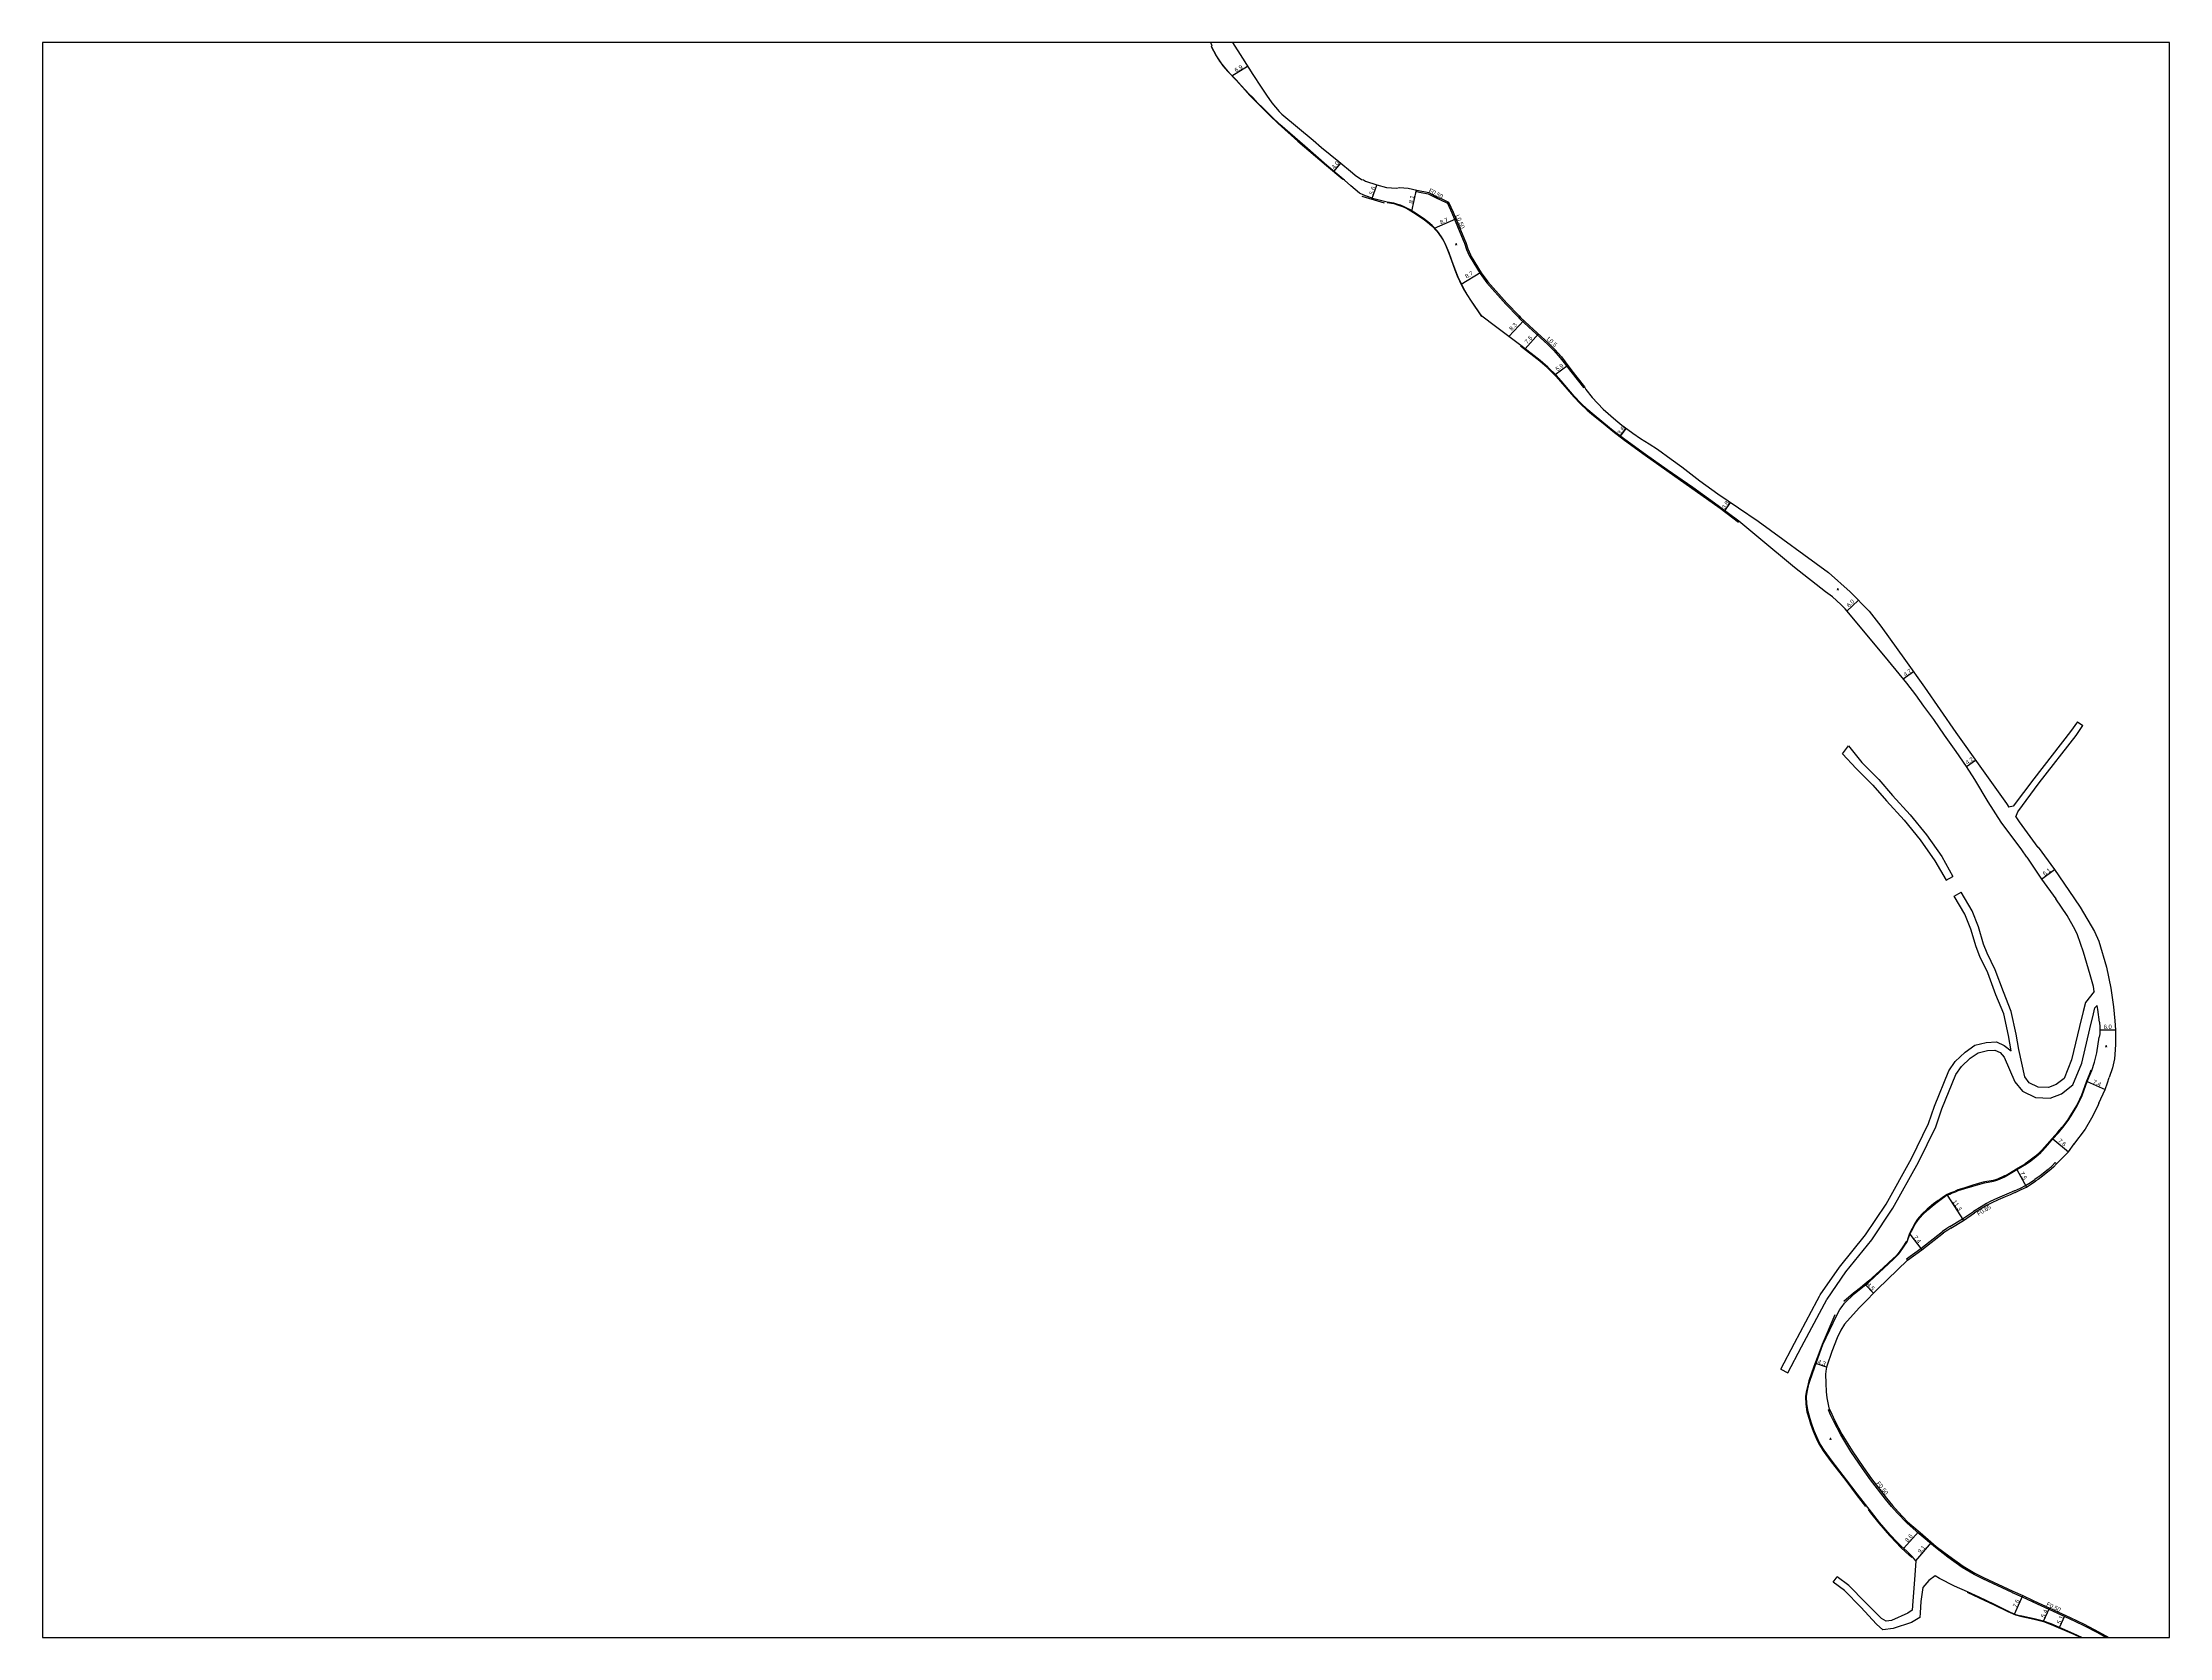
# Model space of a CAD drawing. Header units: metres. Extents: x -14400 to -12000, y -90000 to -87000.
# Drawn here: x -13600 to -12800, y -88800 to -88200 of the extents above; entities that cross this region are included whole.
import ezdxf

# ---------------------------------------------------------------- set-up
doc = ezdxf.new("R2010")
doc.units = ezdxf.units.M
doc.header["$LTSCALE"] = 2.5
for name, color, linetype in [('側溝・桝', 7, 'Continuous'), ('図郭', 7, 'Continuous'), ('幅員', 7, 'Continuous'), ('歩道・分離帯・安全施設', 7, 'Continuous'), ('舗装', 7, 'Continuous'), ('道路', 7, 'Continuous')]:
    doc.layers.add(name, color=color, linetype=linetype)
doc.styles.get("Standard").update_dxf_attribs({"font": ''})
doc.styles.add('YOKO_DECO', font='txt.shx', dxfattribs={"bigfont": 'extfont.shx'})
doc.styles.get('Standard').set_extended_font_data('@MS PGothic')

msp = doc.modelspace()

# ---------------------------------------------------------------- linework, layer by layer
at = {"layer": '側溝・桝'}
for points in [[(-13083.08, -88255.48), (-13083.18, -88256.03), (-13081.46, -88256.37), (-13078.8, -88256.94), (-13075.34, -88258.72), (-13074.38, -88259.04), (-13071.53, -88260.49)], [(-13071.13, -88260.11), (-13071.53, -88260.49), (-13069.95, -88264.07), (-13065.63, -88274.3), (-13065.15, -88275.46), (-13064.37, -88277.83), (-13063.34, -88280.11), (-13063.08, -88280.74), (-13059.31, -88286.9), (-13056.73, -88290.41), (-13049.56, -88298.4), (-13044.99, -88303.19), (-13044.43, -88303.76), (-13041.03, -88306.95), (-13033.81, -88313.57), (-13031.57, -88315.89), (-13029.13, -88318.59), (-13027.66, -88320.47), (-13025.21, -88323.79), (-13020.39, -88329.81), (-13019.97, -88329.48)], [(-12842.47, -88621.82), (-12842.93, -88621.37), (-12844.11, -88622.56), (-12845.66, -88623.95), (-12848.66, -88626.36), (-12849.7, -88627.13), (-12850.61, -88627.73)], [(-12858.26, -88631.97), (-12859.13, -88632.38), (-12860.24, -88632.9), (-12862, -88633.66), (-12864.64, -88634.78), (-12867.4, -88636.03), (-12868.83, -88636.79), (-12870.81, -88637.94), (-12873.67, -88639.74)], [(-12858.26, -88631.97), (-12856.04, -88630.92), (-12854.11, -88629.99), (-12852.26, -88628.86), (-12850.61, -88627.73)], [(-12882.59, -88645.44), (-12877.84, -88642.57), (-12873.67, -88639.74)], [(-12898.87, -88657.54), (-12893.56, -88653.69), (-12885.35, -88647.3)], [(-12882.59, -88645.44), (-12883.72, -88646.19), (-12885.33, -88647.29), (-12885.35, -88647.3)], [(-12898.87, -88657.54), (-12898.49, -88658.07)], [(-12859.13, -88783.1), (-12859.13, -88783.1), (-12870.18, -88777.94), (-12873.43, -88776.29), (-12877.93, -88773.64), (-12883.35, -88769.76), (-12888.02, -88766.13), (-12894.13, -88760.97), (-12898.84, -88756.83), (-12902.45, -88753.15), (-12904.57, -88750.7), (-12906.83, -88747.94), (-12912.44, -88740.64), (-12915.49, -88736.42), (-12919.81, -88730.03), (-12923.66, -88723.72), (-12926.28, -88718.8), (-12927.54, -88716.22), (-12928.27, -88714.31), (-12927.81, -88714.06)], [(-12859.13, -88783.1), (-12855.43, -88784.74), (-12851.7, -88786.48)], [(-12823.93, -88800), (-12826.98, -88798.31), (-12832.35, -88795.45), (-12837.61, -88792.98), (-12851.29, -88786.67), (-12851.69, -88786.48)]]:
    msp.add_lwpolyline(points, dxfattribs=at)
at = {"layer": '図郭'}
msp.add_lwpolyline([(-13600, -88800), (-12800, -88800), (-12800, -88200), (-13600, -88200)], close=True, dxfattribs=at)
at = {"layer": '幅員'}
for points in [[(-13152.65, -88212.48), (-13146.83, -88208.84)], [(-13114.25, -88248.49), (-13111.67, -88245.39)], [(-13099.95, -88258.93), (-13098.14, -88253.6)], [(-13084.95, -88263.38), (-13083.23, -88255.44)], [(-13076.45, -88269.79), (-13068.4, -88266.38)], [(-13066.46, -88290.9), (-13059.03, -88286.35)], [(-13048.5, -88310.57), (-13042.83, -88304.54)], [(-13042.4, -88315.18), (-13037.32, -88309.64)], [(-13031.06, -88324.85), (-13026.35, -88321.36)], [(-13006.47, -88348.12), (-13004.3, -88345.23)], [(-12967.23, -88376.17), (-12965.09, -88373.01)], [(-12921.29, -88413.87), (-12917.01, -88409.73)], [(-12900.12, -88439.41), (-12896.26, -88436.66)], [(-12876.39, -88472.37), (-12872.95, -88469.93)], [(-12848.1, -88514.76), (-12843.2, -88511.13)], [(-12826.24, -88571.41), (-12820.24, -88571.41)], [(-12830.9, -88590.83), (-12824.13, -88593.82)], [(-12843.84, -88612.45), (-12837.99, -88617.31)], [(-12857.4, -88623.99), (-12853.8, -88630.56)], [(-12883.67, -88633.66), (-12877.49, -88643.12)], [(-12897.62, -88648.29), (-12893.08, -88654.14)], [(-12914.39, -88667.29), (-12911.26, -88670.52)], [(-12928.96, -88698.34), (-12932.98, -88696.88)], [(-12899.98, -88766.52), (-12894.33, -88760.09)], [(-12895.35, -88771.2), (-12889.46, -88764.22)], [(-12858.28, -88791.21), (-12855.21, -88784.26)], [(-12847.35, -88793.9), (-12845.07, -88788.96)], [(-12841.33, -88796.26), (-12839.2, -88791.67)]]:
    msp.add_lwpolyline(points, dxfattribs=at)
at = {"layer": '歩道・分離帯・安全施設'}
for points in [[(-13160.39, -88201.52), (-13158.52, -88205.04), (-13157.33, -88207), (-13155.97, -88208.81), (-13154.19, -88210.85), (-13151.08, -88214.14), (-13147.64, -88217.93), (-13146.01, -88219.78), (-13143.66, -88222.13), (-13138.53, -88227.35), (-13135.3, -88230.51), (-13127.81, -88237.1), (-13117.05, -88246.28), (-13110.91, -88251.43)], [(-13103.76, -88257.76), (-13095.33, -88260.34)], [(-13094.24, -88260.2), (-13091.78, -88260.6), (-13090.32, -88261.02), (-13089.22, -88261.39), (-13087.88, -88261.92), (-13085.98, -88262.94), (-13084.28, -88263.95), (-13080.68, -88266.3), (-13079.06, -88267.55), (-13077.46, -88268.97), (-13075.41, -88271.06), (-13073.93, -88273.16), (-13073.17, -88274.4), (-13072.42, -88275.89), (-13071.76, -88277.42), (-13071.03, -88279.22), (-13070.06, -88281.99), (-13068.84, -88285.48), (-13067.69, -88288.34), (-13067.1, -88289.64), (-13065.66, -88292.5), (-13064.27, -88294.85), (-13062.68, -88297.34), (-13058.76, -88303.02)], [(-13044.12, -88314.15), (-13036.8, -88319.76), (-13034.09, -88322.17)], [(-13033.88, -88322.35), (-13030.79, -88325.49), (-13029.05, -88327.48), (-13024.04, -88333.23), (-13021.53, -88335.88), (-13019.03, -88338.27), (-13017.27, -88339.8), (-13013.66, -88342.74), (-13009.39, -88346.21), (-13005.02, -88349.56), (-12997.24, -88355.2), (-12989.11, -88360.94), (-12975.34, -88370.6), (-12968.94, -88375.19), (-12962.14, -88380.44)], [(-12829.52, -88586.61), (-12830.18, -88588.4), (-12831.18, -88590.72), (-12833.06, -88595.96)], [(-12833.06, -88595.96), (-12833.8, -88597.62), (-12834.97, -88599.82), (-12837.18, -88603.56), (-12838.4, -88605.38), (-12840.31, -88608.02)], [(-12848, -88616.73), (-12845.97, -88614.48), (-12844.06, -88612.26), (-12841.99, -88609.96), (-12840.31, -88608.02)], [(-12861.85, -88626.28), (-12857.56, -88623.73), (-12854.27, -88621.77)], [(-12847.99, -88616.71), (-12848.62, -88617.33), (-12850.4, -88618.89), (-12852.87, -88620.82), (-12854.27, -88621.77)], [(-12869.65, -88628.64), (-12874.01, -88629.91), (-12877.02, -88630.81), (-12879.54, -88631.6), (-12880.63, -88632.06)], [(-12861.85, -88626.28), (-12862.07, -88626.4), (-12864.66, -88627.62), (-12865.4, -88627.86), (-12866.25, -88628.05), (-12869.41, -88628.61)], [(-12887, -88635.61), (-12888.71, -88636.83), (-12891.1, -88638.85), (-12893.13, -88640.81), (-12894.74, -88642.65), (-12895.9, -88644.42), (-12896.82, -88646.1), (-12897.79, -88648.05), (-12898.58, -88650.3)], [(-12887, -88635.61), (-12885.51, -88634.53), (-12884.6, -88633.9), (-12883.82, -88633.4), (-12882.76, -88632.91), (-12882.05, -88632.63), (-12880.63, -88632.06)], [(-12898.92, -88650.97), (-12900.23, -88653.07), (-12901.36, -88654.67), (-12902.07, -88655.54), (-12902.85, -88656.38), (-12903.98, -88657.49), (-12907.59, -88660.83), (-12913.02, -88665.87), (-12914.58, -88667.05), (-12916.27, -88668.43), (-12918.85, -88670.44), (-12922.52, -88673.59)], [(-12925.83, -88678.67), (-12930.58, -88689.73), (-12931.94, -88693.13), (-12933.73, -88698.07), (-12935.61, -88703.44), (-12935.94, -88704.59), (-12936.7, -88707.71), (-12936.87, -88709.31), (-12936.78, -88712.2), (-12936.35, -88715.07), (-12935.57, -88717.89), (-12935.03, -88719.57), (-12934.06, -88722.38), (-12932.52, -88725.89), (-12931.65, -88727.56), (-12930.19, -88729.81), (-12927.21, -88733.93), (-12921.74, -88741.01), (-12917.82, -88746.19), (-12914.28, -88750.72)], [(-12913.38, -88751.89), (-12912.43, -88753.1), (-12909.35, -88756.96), (-12905.3, -88761.7), (-12902.72, -88764.46), (-12901.15, -88765.98), (-12899.11, -88767.89), (-12896.88, -88769.92)], [(-12876.08, -88782.95), (-12871.61, -88785.04), (-12865.93, -88787.75), (-12860.85, -88790.21), (-12857.96, -88791.54), (-12855.59, -88792.16), (-12850.89, -88793.12), (-12847.39, -88794.04), (-12844.5, -88795.06), (-12836.01, -88798.73), (-12833.28, -88800)]]:
    msp.add_lwpolyline(points, dxfattribs=at)
at = {"layer": '道路'}
for points in [[(-12853.64, -88506.49), (-12855.59, -88503.76), (-12863.26, -88493.29), (-12868.19, -88485.59), (-12873.21, -88477.28), (-12876.39, -88472.37), (-12880.21, -88466.73), (-12884.58, -88460.52), (-12888.67, -88454.72), (-12892.35, -88449.69), (-12895.43, -88445.39), (-12898.79, -88441.04), (-12905.64, -88432.63), (-12910.63, -88426.7), (-12921.97, -88413.06), (-12923.6, -88411.38), (-12926.7, -88408.57), (-12929.33, -88406.62), (-12941.08, -88397.48), (-12954.4, -88386.35), (-12962, -88380.06), (-12969.7, -88374.33), (-12979.29, -88367.45), (-12988.95, -88360.7), (-12997.1, -88354.98), (-13004.84, -88349.37), (-13009.21, -88346.02), (-13013.47, -88342.55), (-13017.08, -88339.61), (-13018.85, -88338.08), (-13021.34, -88335.69), (-13023.85, -88333.04), (-13028.86, -88327.29), (-13030.6, -88325.3), (-13033.82, -88322.14), (-13036.66, -88319.58), (-13043.98, -88313.97), (-13053.45, -88306.85), (-13058.64, -88302.93), (-13062.55, -88297.25), (-13064.14, -88294.77), (-13065.53, -88292.43), (-13066.96, -88289.58), (-13067.55, -88288.28), (-13068.7, -88285.43), (-13069.92, -88281.94), (-13070.89, -88279.17), (-13071.63, -88277.36), (-13072.29, -88275.83), (-13073.04, -88274.33), (-13073.8, -88273.08), (-13075.29, -88270.97), (-13077.36, -88268.86), (-13078.97, -88267.43), (-13080.6, -88266.18), (-13084.2, -88263.82), (-13085.9, -88262.81), (-13087.82, -88261.79), (-13089.17, -88261.24), (-13090.28, -88260.88), (-13091.74, -88260.45), (-13094.21, -88260.05), (-13097.22, -88259.35), (-13098.27, -88259.09), (-13099.2, -88258.78), (-13103.06, -88257.41), (-13104.65, -88256.61), (-13107.86, -88253.94), (-13110.35, -88251.74), (-13110.83, -88251.34), (-13116.98, -88246.21), (-13125.22, -88239.03), (-13134.6, -88230.84), (-13137.67, -88227.9), (-13141.27, -88224.33), (-13142.84, -88222.77), (-13144.82, -88220.73), (-13146.29, -88219.29), (-13147.52, -88217.88), (-13149.16, -88216.13), (-13151.07, -88214.03), (-13152.99, -88211.98), (-13154.12, -88210.78), (-13155.89, -88208.75), (-13157.24, -88206.94), (-13158.43, -88204.99), (-13160.3, -88201.47), (-13160.08, -88201.4), (-13160.57, -88200)], [(-13152.37, -88200), (-13148.71, -88205.83), (-13144.83, -88212.04), (-13141.61, -88216.74), (-13140.41, -88218.64), (-13139.63, -88219.84), (-13137.57, -88222.7), (-13134.81, -88225.89), (-13133.82, -88226.97), (-13122.1, -88236.79), (-13118.96, -88239.45), (-13112.38, -88244.8), (-13107.25, -88249.06), (-13106.26, -88249.9), (-13103.95, -88251.48), (-13103.2, -88251.7), (-13102.4, -88252.15), (-13098.16, -88253.59), (-13094.52, -88254.48), (-13090.76, -88254.75), (-13089.64, -88254.58), (-13086.35, -88254.77), (-13083.08, -88255.48), (-13078.62, -88256.44), (-13075.14, -88258.24), (-13074.18, -88258.55), (-13071.13, -88260.11), (-13069.46, -88263.86), (-13065.14, -88274.09), (-13064.66, -88275.27), (-13063.87, -88277.64), (-13062.86, -88279.91), (-13062.61, -88280.5), (-13058.87, -88286.6), (-13056.32, -88290.08), (-13049.18, -88298.05), (-13044.62, -88302.82), (-13044.06, -88303.38), (-13040.67, -88306.57), (-13033.45, -88313.19), (-13031.19, -88315.53), (-13028.73, -88318.26), (-13027.25, -88320.15), (-13024.79, -88323.47), (-13019.97, -88329.48), (-13019.55, -88330.58), (-13017.17, -88333.54), (-13012.95, -88337.91), (-13008.21, -88342.11), (-13005.99, -88343.96), (-13003.77, -88345.63), (-13001.85, -88347), (-12999.01, -88348.96), (-12995.66, -88350.99), (-12992.52, -88352.98), (-12987.42, -88356.69), (-12983.35, -88359.67), (-12976.66, -88364.85), (-12969.92, -88369.75), (-12962.15, -88375), (-12954.69, -88380.01), (-12928.23, -88399.4), (-12920.04, -88406.6), (-12912.98, -88413.9), (-12908.6, -88419.53), (-12899.25, -88432.47), (-12892.13, -88442.45), (-12880.29, -88459.62), (-12871.36, -88472.18), (-12861.32, -88486.31), (-12860.38, -88487.63)], [(-12834.59, -88455.53), (-12837.17, -88459.23), (-12851.01, -88477.03), (-12858.73, -88487.21), (-12860.38, -88487.63)], [(-12834.59, -88455.53), (-12832.54, -88456.96)], [(-12857.76, -88491.34), (-12857.09, -88489.46), (-12849.01, -88478.54), (-12835.15, -88460.71), (-12832.54, -88456.96)], [(-12923.04, -88467.59), (-12920.76, -88464.63)], [(-12923.04, -88467.59), (-12917.83, -88473.14), (-12911.55, -88479.31), (-12906.48, -88485.23), (-12899.82, -88492.54), (-12893.79, -88499.91), (-12888.21, -88507.8), (-12884.03, -88515.17)], [(-12920.76, -88464.63), (-12915.72, -88470.88), (-12909.35, -88477.26), (-12904.22, -88483.24), (-12897.54, -88490.58), (-12891.4, -88498.1), (-12885.68, -88506.19), (-12881.42, -88513.69)], [(-12857.76, -88491.34), (-12856.51, -88493.11), (-12849.48, -88502.78)], [(-12849.42, -88502.74), (-12843.18, -88511.14), (-12837.91, -88518.94)], [(-12853.64, -88506.49), (-12848.1, -88514.76), (-12842.73, -88522.1)], [(-12884.03, -88515.17), (-12881.42, -88513.69)], [(-12880.92, -88521.08), (-12878.33, -88519.57)], [(-12828.26, -88556.96), (-12831.62, -88561.16), (-12832.52, -88564.46), (-12833.79, -88570.11), (-12836.79, -88582.69), (-12839.66, -88589.67), (-12842.58, -88592.02), (-12845.5, -88593.09), (-12849.38, -88592.96), (-12852.74, -88591.31), (-12854.45, -88589.15), (-12856.63, -88578.77), (-12857.65, -88572.99), (-12859.49, -88564.56), (-12862.48, -88557.12), (-12865.56, -88548.82), (-12868.6, -88542.57), (-12869.91, -88539.17), (-12871.88, -88532.62), (-12874.22, -88526.64), (-12878.33, -88519.57)], [(-12837.91, -88518.94), (-12833.59, -88525.21), (-12828.22, -88534.44), (-12826.58, -88538.07), (-12823.69, -88547.82), (-12822.01, -88555.8), (-12820.99, -88562.71), (-12820.58, -88567.97)], [(-12931.62, -88671.58), (-12931.38, -88671.12), (-12924.13, -88660.65), (-12914.33, -88648.59), (-12906.58, -88636.98), (-12897.03, -88619.84), (-12890.67, -88606.7), (-12888.38, -88600.09), (-12882.96, -88586.82), (-12880.55, -88583.27), (-12876.86, -88579.78), (-12873.24, -88577.24), (-12868.92, -88576.17), (-12865.11, -88575.98), (-12862.12, -88577.32), (-12859.58, -88579.29), (-12860.59, -88573.57), (-12862.36, -88565.44), (-12865.28, -88558.2), (-12868.32, -88550), (-12871.36, -88543.77), (-12872.75, -88540.15), (-12874.71, -88533.6), (-12876.93, -88527.95), (-12880.92, -88521.08)], [(-12828.26, -88556.96), (-12828.63, -88555.07), (-12829.83, -88550.77), (-12832.33, -88542.14), (-12834.65, -88535.62), (-12835.43, -88533.83), (-12838.49, -88528.46), (-12842.73, -88522.1)], [(-12928.89, -88672.84), (-12928.81, -88672.68), (-12921.73, -88662.45), (-12911.92, -88650.37), (-12904.01, -88638.54), (-12894.37, -88621.22), (-12887.89, -88607.85), (-12885.57, -88601.15), (-12880.3, -88588.25), (-12878.25, -88585.23), (-12874.96, -88582.11), (-12871.97, -88580.02), (-12868.48, -88579.15), (-12865.68, -88579.01), (-12863.68, -88579.91), (-12862.11, -88581.69), (-12858.1, -88590.98), (-12855.32, -88594.5), (-12850.37, -88596.93), (-12844.86, -88597.12), (-12840.58, -88595.55), (-12836.35, -88592.14), (-12832.97, -88583.91), (-12829.9, -88571.03), (-12828.63, -88565.42), (-12828.01, -88563.13), (-12827.25, -88562.29)], [(-12826.37, -88568.59), (-12826.96, -88563.8), (-12827.25, -88562.29)], [(-12820.58, -88567.97), (-12820.24, -88571.41), (-12820.35, -88575.5)], [(-12829.26, -88586.76), (-12829.24, -88586.71), (-12828.21, -88583.63), (-12827.32, -88580.01), (-12826.4, -88574.15)], [(-12826.37, -88568.59), (-12826.23, -88570.36), (-12826.24, -88571.55), (-12826.25, -88572.89), (-12826.4, -88574.15)], [(-12820.35, -88575.5), (-12820.35, -88576.8), (-12820.48, -88578.94), (-12820.72, -88582.29), (-12821.47, -88585.67), (-12822.7, -88589.38)], [(-12832.78, -88596.06), (-12830.9, -88590.83), (-12829.9, -88588.52), (-12829.24, -88586.71)], [(-12826.51, -88598.98), (-12824.13, -88593.82), (-12823.28, -88591.3), (-12822.7, -88589.38)], [(-12840.07, -88608.21), (-12838.15, -88605.55), (-12836.93, -88603.72), (-12834.71, -88599.97), (-12833.53, -88597.75), (-12832.78, -88596.06)], [(-12826.51, -88598.98), (-12827.05, -88600.26), (-12829.27, -88604.7), (-12831.76, -88608.75), (-12836.06, -88614.61)], [(-12847.78, -88616.93), (-12845.75, -88614.68), (-12843.84, -88612.45), (-12841.76, -88610.16), (-12840.07, -88608.21)], [(-12840.91, -88620.24), (-12837.99, -88617.31), (-12835.88, -88614.36)], [(-12861.81, -88626.6), (-12857.4, -88623.99), (-12853.83, -88621.84)], [(-12853.83, -88621.84), (-12852.7, -88621.06), (-12850.21, -88619.13), (-12848.41, -88617.55), (-12847.78, -88616.93)], [(-12840.91, -88620.24), (-12842.47, -88621.82), (-12843.66, -88623.03), (-12845.24, -88624.44), (-12848.26, -88626.87), (-12849.33, -88627.66), (-12850.25, -88628.27)], [(-12880.52, -88632.34), (-12879.43, -88631.89), (-12876.93, -88631.1), (-12873.93, -88630.2), (-12869.56, -88628.93), (-12866.19, -88628.35), (-12865.32, -88628.15), (-12864.55, -88627.9), (-12861.93, -88626.67), (-12861.81, -88626.6)], [(-12857.98, -88632.56), (-12855.76, -88631.51), (-12853.8, -88630.56), (-12851.9, -88629.4), (-12850.25, -88628.27)], [(-12896.55, -88646.23), (-12895.64, -88644.57), (-12894.5, -88642.83), (-12892.92, -88641.02), (-12890.89, -88639.07), (-12888.53, -88637.07), (-12886.82, -88635.85)], [(-12886.82, -88635.85), (-12885.33, -88634.77), (-12884.44, -88634.15), (-12883.67, -88633.66), (-12882.64, -88633.18), (-12881.94, -88632.9), (-12880.52, -88632.34)], [(-12857.98, -88632.56), (-12858.85, -88632.97), (-12859.97, -88633.49), (-12861.74, -88634.26), (-12864.38, -88635.38), (-12867.11, -88636.61), (-12868.52, -88637.35), (-12870.47, -88638.49), (-12873.33, -88640.29)], [(-12898.67, -88651.13), (-12897.62, -88648.29), (-12896.55, -88646.23)], [(-12898.49, -88658.07), (-12893.17, -88654.21), (-12884.95, -88647.82)], [(-12882.23, -88645.99), (-12883.36, -88646.73), (-12884.95, -88647.82)], [(-12882.23, -88645.99), (-12877.49, -88643.12), (-12873.33, -88640.29)], [(-12913.37, -88666.53), (-12912.83, -88666.1), (-12907.39, -88661.05), (-12903.77, -88657.71), (-12902.64, -88656.59), (-12901.84, -88655.74), (-12901.12, -88654.85), (-12899.98, -88653.23), (-12898.67, -88651.13)], [(-12898.49, -88658.07), (-12909.76, -88669.01)], [(-12895.35, -88771.2), (-12896.61, -88769.64), (-12898.84, -88767.59), (-12900.87, -88765.68), (-12902.43, -88764.17), (-12905, -88761.43), (-12909.04, -88756.7), (-12912.11, -88752.85), (-12917.49, -88745.94), (-12921.42, -88740.76), (-12926.89, -88733.69), (-12929.86, -88729.58), (-12931.3, -88727.36), (-12932.16, -88725.71), (-12933.68, -88722.23), (-12934.65, -88719.44), (-12935.17, -88717.77), (-12935.95, -88714.98), (-12936.37, -88712.16), (-12936.46, -88709.32), (-12936.3, -88707.77), (-12935.65, -88704.71), (-12935.32, -88703.55), (-12933.44, -88698.16), (-12931.65, -88693.24), (-12930.34, -88689.84), (-12925.12, -88678.74), (-12924, -88676.66), (-12923.16, -88675.45), (-12922.2, -88674.22), (-12918.56, -88670.79), (-12916.08, -88668.67), (-12915.99, -88668.59)], [(-12932.48, -88673.19), (-12931.62, -88671.58)], [(-12915.99, -88668.59), (-12914.39, -88667.29), (-12913.37, -88666.53)], [(-12913.72, -88672.93), (-12911.26, -88670.52), (-12909.76, -88669.01)], [(-12946.14, -88699.12), (-12941.05, -88689.28), (-12932.48, -88673.19)], [(-12943.48, -88700.5), (-12938.4, -88690.68), (-12929.75, -88674.45)], [(-12929.75, -88674.45), (-12928.89, -88672.84)], [(-12913.72, -88672.93), (-12916.53, -88675.93), (-12919.01, -88678.48), (-12922.18, -88682.12), (-12923.57, -88684.42), (-12925.02, -88687.27), (-12927.05, -88692.43), (-12928.88, -88697.97), (-12929.09, -88698.94), (-12929.36, -88700.96), (-12929.28, -88704.34), (-12929.07, -88707.64), (-12928.86, -88709.87), (-12928.06, -88713.58), (-12927.81, -88714.06), (-12927.05, -88716.02), (-12925.81, -88718.56), (-12923.2, -88723.46), (-12919.37, -88729.75), (-12915.06, -88736.12), (-12912.02, -88740.32), (-12906.42, -88747.61), (-12904.17, -88750.36), (-12902.06, -88752.79), (-12898.48, -88756.45), (-12893.79, -88760.57), (-12887.69, -88765.72), (-12883.03, -88769.34), (-12877.65, -88773.2), (-12873.18, -88775.83), (-12869.95, -88777.47), (-12858.91, -88782.62)], [(-12946.14, -88699.12), (-12943.48, -88700.5)], [(-12895.35, -88771.2), (-12895.72, -88776.55), (-12896.56, -88786.39), (-12896.81, -88789.7), (-12898.4, -88790.84), (-12904.56, -88793.56), (-12906.53, -88793.88), (-12908.31, -88792.92), (-12914.27, -88786.88), (-12920.62, -88780.39), (-12925, -88777.21)], [(-12888.13, -88776.8), (-12890.47, -88778.63), (-12892.75, -88781.22), (-12893.5, -88786.46), (-12893.71, -88790.75), (-12893.87, -88792.49), (-12897.05, -88794.34), (-12903.88, -88796.66), (-12907.85, -88797.14), (-12910.17, -88795.02), (-12916.08, -88788.61), (-12922.26, -88782.29), (-12926.46, -88779.23)], [(-12926.46, -88779.23), (-12925, -88777.21)], [(-12860.71, -88790.1), (-12860.79, -88790.07), (-12865.86, -88787.61), (-12871.54, -88784.9), (-12876.02, -88782.81), (-12880.8, -88780.64), (-12886.44, -88777.78), (-12888.13, -88776.8)], [(-12858.91, -88782.62), (-12855.21, -88784.26), (-12851.48, -88786.01)], [(-12860.71, -88790.1), (-12858.28, -88791.21), (-12856.1, -88791.85)], [(-12832.91, -88800), (-12835.95, -88798.59), (-12844.44, -88794.92), (-12847.35, -88793.9), (-12850.86, -88792.97), (-12855.55, -88792.01), (-12856.1, -88791.85)], [(-12851.48, -88786.01), (-12851.07, -88786.19), (-12837.39, -88792.51), (-12832.11, -88794.98), (-12826.73, -88797.85), (-12822.84, -88800)]]:
    msp.add_lwpolyline(points, dxfattribs=at)

# ---------------------------------------------------------------- texts
at = {"layer": '側溝・桝'}
for s, rotation, p in [('F0.50', 333, (-13078.76, -88256.21)), ('L0.50', 293, (-13068.6, -88265.13)), ('L0.5', 317, (-13034.39, -88311.7)), ('F0.65', 31.32599, (-12871.78, -88641.46)), ('F0.50', 307.7522, (-12910.35, -88742.04)), ('F0.50', 335, (-12846.46, -88788.02))]:
    msp.add_text(s, height=1.6, rotation=rotation, dxfattribs=at).set_placement(p)
at = {"layer": '幅員'}
for s, rotation, p in [('6.9', 32, (-13151.03, -88211.27)), ('4.0', 50, (-13114.1, -88247.77)), ('5.6', 71, (-13099.53, -88257.41)), ('8.1', 78, (-13084.61, -88260.71)), ('8.7', 23, (-13074.01, -88268.49)), ('8.7', 32, (-13064.34, -88288.84)), ('8.3', 47, (-13047.35, -88308.56)), ('7.5', 47, (-13041.56, -88313.49)), ('5.9', 37, (-13030.17, -88323.74)), ('3.6', 53, (-13006.5, -88347.67)), ('3.8', 56, (-12967.22, -88375.68)), ('6.0', 44, (-12920.53, -88412.58)), ('4.7', 36, (-12899.31, -88438.6)), ('4.2', 35, (-12876.01, -88471.73)), ('6.1', 37, (-12846.91, -88513.57)), ('7.4', 336, (-12828.97, -88591.57)), ('7.6', 320, (-12842.04, -88613.41)), ('7.5', 299, (-12856.35, -88625.32)), ('11.3', 303, (-12881.66, -88636.05)), ('7.4', 308, (-12896.43, -88649.53)), ('4.5', 314, (-12913.97, -88667.48)), ('4.3', 340, (-12932.51, -88696.87)), ('8.6', 49, (-12898.44, -88764.31)), ('9.1', 50, (-12893.66, -88768.54)), ('7.6', 66, (-12857.55, -88788.93)), ('5.4', 65, (-12847, -88792.76)), ('5.1', 65, (-12841, -88795.08))]:
    msp.add_text(s, height=1.6, rotation=rotation, dxfattribs=at).set_placement(p)
msp.add_text('6.0', height=1.6, dxfattribs=at).set_placement((-12824.77, -88571.08))
at = {"layer": '舗装', "style": 'YOKO_DECO'}
for p in [(-13068.59, -88276.23, 306.52), (-12925.04, -88406.06, 294.52), (-12824.06, -88577.98, 291.75), (-12927.77, -88725.71, 290.65)]:
    msp.add_text('A', height=0.75, dxfattribs=at).set_placement(p)

doc.saveas('drawing.dxf')
